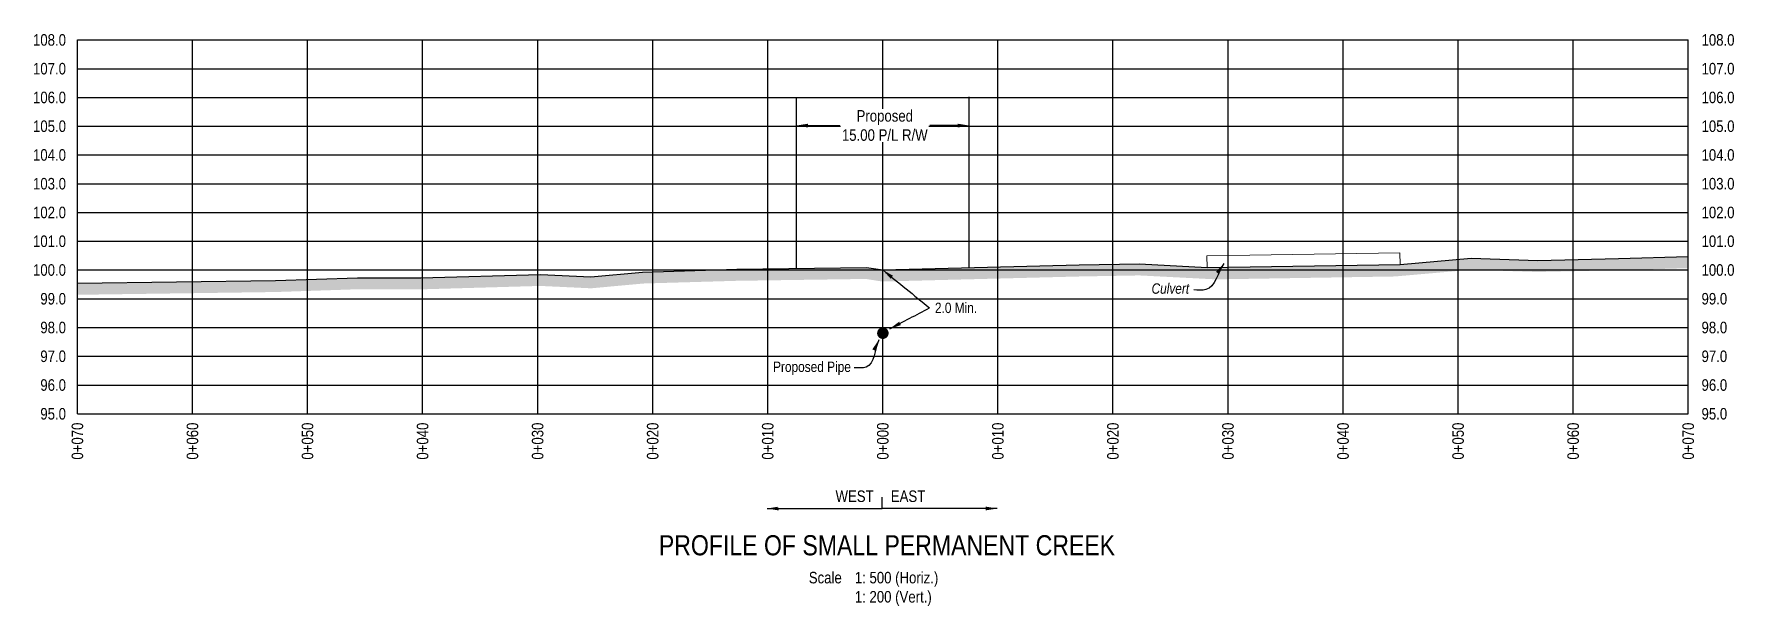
# Model space of a CAD drawing. Extents: x 521099 to 549685, y 6023217 to 6034691.
# Drawn here: x 545915 to 547392, y 6023390 to 6023887 of the extents above; entities that cross this region are included whole.
import ezdxf
from ezdxf.enums import TextEntityAlignment as Align

# ---------------------------------------------------------------- set-up
doc = ezdxf.new("R2010")
doc.units = 0
doc.header["$LTSCALE"] = 5
doc.header["$PDSIZE"] = 0.5
doc.linetypes.add('foc-TOPO', pattern=[1, 0.2, -0.8])
doc.layers.get('Defpoints').update_dxf_attribs({"color": 9})
doc.layers.add('AS-GENERAL', color=48, linetype='Continuous', lineweight=18)
for name, color, linetype in [('CG-NOTES', 7, 'Continuous'), ('DETAIL-T', 7, 'Continuous'), ('L-DETAIL-T', 3, 'Continuous'), ('L-MON', 1, 'Continuous'), ('P-CROSSINGS-GRID', 8, 'Continuous'), ('P-CROSSINGS-GROUND', 48, 'foc-TOPO'), ('P-CROSSINGS-LINE', 3, 'Continuous'), ('S-T7', 7, 'Continuous')]:
    doc.layers.add(name, color=color, linetype=linetype)
doc.styles.add('140', font='ARIALN.TTF', dxfattribs={"height": 15})
doc.styles.add('80', font='ARIALN.TTF', dxfattribs={"height": 10})
doc.styles.add('80CG', font='ARIALN.TTF', dxfattribs={"height": 10})
doc.styles.add('80L', font='ARIALN.TTF', dxfattribs={"height": 10})
doc.dimstyles.new('Compass 5 000', dxfattribs={"dimscale": 5, "dimtxt": 9, "dimasz": 2, "dimexe": 0.2, "dimexo": 0.0625, "dimgap": 0.5, "dimtad": 0, "dimtih": 1, "dimtoh": 1, "dimzin": 0, "dimdsep": 46, "dimtxsty": '80CG', "dimcen": 0.1, "dimse1": 1, "dimse2": 1, "dimclrd": 256, "dimclrt": 256, "dimaunit": 1, "dimadec": 4, "dimazin": 0, "dimtfac": 0.06, "dimtofl": 0, "dimtmove": 0, "dimatfit": 1, "dimfxl": 0.2, "dimtolj": 1, "dimtzin": 0, "dimlwd": -1, "dimarcsym": 0})

msp = doc.modelspace()

# ---------------------------------------------------------------- texts
at = {"style": '80'}
for s, p in [('0+070', (545952.829, 6023549.298)), ('0+060', (546052.777, 6023549.298)), ('0+050', (546152.725, 6023549.298)), ('0+040', (546252.673, 6023549.298)), ('0+030', (546352.621, 6023549.298)), ('0+020', (546452.569, 6023549.298)), ('0+010', (546552.517, 6023549.298)), ('0+000', (546652.466, 6023549.298)), ('0+010', (546752.414, 6023549.298)), ('0+020', (546852.362, 6023549.298)), ('0+030', (546952.31, 6023549.298)), ('0+040', (547052.258, 6023549.298)), ('0+050', (547152.206, 6023549.298)), ('0+060', (547252.154, 6023549.298)), ('0+070', (547352.103, 6023549.298))]:
    msp.add_text(s, height=9.9948, rotation=90, dxfattribs=at).set_placement(p, align=Align.MIDDLE_RIGHT)
at = {"insert": (546697.794, 6023653.495), "char_height": 8.9953, "attachment_point": 1, "style": '80L'}
msp.add_mtext_dynamic_manual_height_columns('2.0 Min.', width=45.28725, gutter_width=44.977, heights=[0], dxfattribs=at)
at = {"layer": 'DETAIL-T', "insert": (546588.215, 6023419.614), "char_height": 9.99481, "attachment_point": 1, "style": '80L'}
msp.add_mtext_dynamic_manual_height_columns('Scale^I1: 500 (Horiz.)\\P^I1: 200 (Vert.)', width=216.99252, gutter_width=44.977, heights=[0], dxfattribs=at)
at = {"layer": 'L-DETAIL-T', "insert": (546656.116, 6023451.471), "char_height": 17.49093, "width": 396.48873, "attachment_point": 2, "rotation": 0, "style": '140'}
msp.add_mtext('PROFILE OF SMALL PERMANENT CREEK', dxfattribs=at)
at = {"layer": 'S-T7', "style": '80'}
for s, p in [('108.0', (545942.921, 6023881.794)), ('107.0', (545942.921, 6023856.807)), ('106.0', (545942.921, 6023831.82)), ('105.0', (545942.921, 6023806.833)), ('104.0', (545942.921, 6023781.846)), ('103.0', (545942.921, 6023756.859)), ('102.0', (545942.921, 6023731.872)), ('101.0', (545942.921, 6023706.885)), ('100.0', (545942.921, 6023681.898)), ('99.0', (545942.921, 6023656.911)), ('98.0', (545942.921, 6023631.924)), ('97.0', (545942.921, 6023606.936)), ('96.0', (545942.921, 6023581.949)), ('95.0', (545942.921, 6023556.962))]:
    msp.add_text(s, height=9.9948, dxfattribs=at).set_placement(p, align=Align.MIDDLE_RIGHT)
for s, p in [('108.0', (547363.714, 6023881.794)), ('107.0', (547363.714, 6023856.807)), ('106.0', (547363.714, 6023831.82)), ('105.0', (547363.714, 6023806.833)), ('104.0', (547363.714, 6023781.846)), ('103.0', (547363.714, 6023756.859)), ('102.0', (547363.714, 6023731.872)), ('101.0', (547363.714, 6023706.885)), ('100.0', (547363.714, 6023681.898)), ('99.0', (547363.714, 6023656.911)), ('98.0', (547363.714, 6023631.924)), ('97.0', (547363.714, 6023606.936)), ('96.0', (547363.714, 6023581.949)), ('95.0', (547363.714, 6023556.962))]:
    msp.add_text(s, height=9.9948, dxfattribs=at).set_placement(p, align=Align.MIDDLE_LEFT)

# ---------------------------------------------------------------- blocks, each defined once
blk = doc.blocks.new('PLIA')
at = {"color": 255, "const_width": 1}
blk.add_lwpolyline([(-0.5, 0, 1), (0.5, 0, 1)], format="xyb", close=True, dxfattribs=at)
blk = doc.blocks.new('PLIAA')
blk.add_blockref('PLIA', (0, 0))
blk = doc.blocks.new('PLIB')
at = {"color": 1}
blk.add_circle((0, 0), 0.8, dxfattribs=at)
blk = doc.blocks.new('PLIBB')
blk.add_blockref('PLIB', (0, 0))
blk = doc.blocks.new('PLICC')
for name in ['PLIAA', 'PLIBB']:
    blk.add_blockref(name, (0, 0))
blk = doc.blocks.new('PLI')
blk.add_blockref('PLICC', (0, 0))
blk = doc.blocks.new('*D739')
at = {"transparency": 16777216}
for p, q in [((546587.6, 6023807.4), (546615.1, 6023807.4)), ((546717.5, 6023807.4), (546693.3, 6023807.4))]:
    blk.add_line(p, q, dxfattribs=at)
at = {"linetype": 'Continuous', "transparency": 16777216}
for points in [[(546587.6, 6023809), (546587.6, 6023805.7), (546577.6, 6023807.4)], [(546717.5, 6023809), (546717.5, 6023805.7), (546727.5, 6023807.4)]]:
    blk.add_solid(points, dxfattribs=at)
at = {"layer": 'Defpoints', "color": 0, "linetype": 'Continuous', "transparency": 16777216}
for p in [(546727.5, 6023807.4), (546577.6, 6023794.6), (546727.5, 6023794.6)]:
    blk.add_point(p, dxfattribs=at)
at = {"linetype": 'Continuous', "transparency": 16777216, "insert": (546654.2, 6023807.4), "char_height": 10, "attachment_point": 5, "style": '80CG', "bg_fill": 3, "box_fill_scale": 1.1, "bg_fill_color": 256, "bg_fill_true_color": 13158600, "bg_fill_transparency": 0}
blk.add_mtext('\\A1;Proposed\\P15.00 P/L R/W', dxfattribs=at)

# ---------------------------------------------------------------- hatches: boundary and pattern name
at = {"layer": 'P-CROSSINGS-GROUND'}
h = msp.add_hatch(dxfattribs=at)
h.set_pattern_fill('EARTH', color=256, scale=2.498704, angle=45)
h.set_pattern_definition([(45, (-181.12, 3581.95), (0, 22.438998523), [15.86676802, -15.86676802]), (45, (-185.327, 3586.157), (0, 22.438998523), [15.86676802, -15.86676802]), (45, (-189.535, 3590.365), (0, 22.438998523), [15.86676802, -15.86676802]), (135, (-189.535, 3593.17), (-22.438998523, 0), [15.86676802, -15.86676802]), (135, (-185.327, 3597.377), (-22.438998523, 0), [15.86676802, -15.86676802]), (135, (-181.12, 3601.584), (-22.438998523, 0), [15.86676802, -15.86676802])])
h.paths.add_polyline_path([(545952.916, 6023670.339), (546124.964, 6023672.748), (546196.021, 6023675.148), (546251.302, 6023675.073), (546355.069, 6023678.048), (546398.863, 6023675.998), (546443.83, 6023680.123), (546525.619, 6023682.498), (546638.469, 6023684.123), (546652.553, 6023681.898), (546823.18, 6023686.248), (546875.464, 6023687.173), (546934.206, 6023684.148), (547101.871, 6023686.698), (547163.661, 6023692.123), (547221.411, 6023690.123), (547291.586, 6023691.748), (547352.19, 6023693.478), (547352.19, 6023683.479), (547291.844, 6023681.756), (547221.354, 6023680.124), (547163.927, 6023682.113), (547097.282, 6023676.261), (546941.719, 6023673.753), (546875.295, 6023677.173), (546823.395, 6023676.255), (546651.895, 6023671.883), (546637.756, 6023674.116), (546525.836, 6023672.505), (546444.432, 6023670.141), (546399.087, 6023665.981), (546354.978, 6023668.046), (546251.438, 6023665.078), (546196.183, 6023665.153), (546125.203, 6023662.755), (545952.916, 6023660.343)])

# ---------------------------------------------------------------- linework, layer by layer
at = {"layer": 'AS-GENERAL', "flags": 128}
msp.add_lwpolyline([(547101.871, 6023686.698), (547101.719, 6023696.691), (546934.054, 6023694.141), (546934.206, 6023684.148)], close=True, dxfattribs=at)
at = {"layer": 'CG-NOTES'}
msp.add_line((546651.891, 6023474.658), (546651.891, 6023484.653), dxfattribs=at)
at = {"layer": 'P-CROSSINGS-GRID', "color": 8}
for p, q in [((545952.916, 6023881.794), (547352.19, 6023881.794)), ((545952.916, 6023556.962), (545952.916, 6023881.794)), ((546052.864, 6023556.962), (546052.864, 6023881.794)), ((546152.812, 6023556.962), (546152.812, 6023881.794)), ((546252.76, 6023556.962), (546252.76, 6023881.794)), ((546352.708, 6023556.962), (546352.708, 6023881.794)), ((546452.656, 6023556.962), (546452.656, 6023881.794)), ((546552.604, 6023556.962), (546552.604, 6023881.794)), ((546652.553, 6023556.962), (546652.553, 6023881.794)), ((546752.501, 6023556.962), (546752.501, 6023881.794)), ((546852.449, 6023556.962), (546852.449, 6023881.794)), ((546952.397, 6023556.962), (546952.397, 6023881.794)), ((547052.345, 6023556.962), (547052.345, 6023881.794)), ((547152.293, 6023556.962), (547152.293, 6023881.794)), ((547252.241, 6023556.962), (547252.241, 6023881.794)), ((547352.19, 6023556.962), (547352.19, 6023881.794)), ((545952.916, 6023856.807), (547352.19, 6023856.807)), ((545952.916, 6023831.82), (547352.19, 6023831.82)), ((545952.916, 6023806.833), (547352.19, 6023806.833)), ((545952.916, 6023781.846), (547352.19, 6023781.846)), ((545952.916, 6023756.859), (547352.19, 6023756.859)), ((545952.916, 6023731.872), (547352.19, 6023731.872)), ((545952.916, 6023706.885), (547352.19, 6023706.885)), ((545952.916, 6023681.898), (547352.19, 6023681.898)), ((545952.916, 6023656.911), (547352.19, 6023656.911)), ((545952.916, 6023631.924), (547352.19, 6023631.924)), ((545952.916, 6023606.936), (547352.19, 6023606.936)), ((545952.916, 6023581.949), (547352.19, 6023581.949)), ((545952.916, 6023556.962), (547352.19, 6023556.962))]:
    msp.add_line(p, q, dxfattribs=at)
at = {"layer": 'P-CROSSINGS-LINE', "color": 3, "flags": 128}
msp.add_lwpolyline([(545952.916, 6023670.339), (546124.964, 6023672.748), (546196.021, 6023675.148), (546251.302, 6023675.073), (546355.069, 6023678.048), (546398.863, 6023675.998), (546443.83, 6023680.123), (546525.619, 6023682.498), (546638.469, 6023684.123), (546652.553, 6023681.898), (546823.18, 6023686.248), (546875.464, 6023687.173), (546934.206, 6023684.148), (547101.871, 6023686.698), (547163.661, 6023692.123), (547221.411, 6023690.123), (547291.586, 6023691.748), (547352.19, 6023693.478)], dxfattribs=at)

# ---------------------------------------------------------------- block references
at = {"layer": 'L-MON', "xscale": 4.99740725, "yscale": 4.99740725, "zscale": 4.99740725}
msp.add_blockref('PLI', (546652.553, 6023626.978), dxfattribs=at)

msp.set_redraw_order([(e.dxf.handle, doc.entitydb.next_handle()) for e in msp.query("TEXT MTEXT ATTDEF DIMENSION ARC_DIMENSION")])  # texts and dimensions are drawn at this point

# ---------------------------------------------------------------- leaders
at = {"path_type": 1}
for points in [[(546652.553, 6023681.898), (546693.118, 6023649.001)], [(546658.613, 6023630.852), (546693.118, 6023649.001)]]:
    msp.add_leader(points, dimstyle='Compass 5 000', override={"dimgap": 0.5, "dimtad": 0}, dxfattribs=at)
at = {"layer": 'CG-NOTES', "path_type": 1}
for points in [[(546551.942, 6023474.658), (546651.891, 6023474.658)], [(546751.839, 6023474.658), (546651.891, 6023474.658)]]:
    msp.add_leader(points, dimstyle='Compass 5 000', override={"dimgap": 0.5, "dimtad": 0}, dxfattribs=at)

# ---------------------------------------------------------------- next in the draw order: texts
at = {"char_height": 8.99533, "attachment_point": 1, "style": '80L', "bg_fill": 3, "box_fill_scale": 1.3, "bg_fill_color": 256, "bg_fill_transparency": 0}
for s, width, gutter_width, insert in [('{\\fArial Narrow|b0|i1|c0|p34;Culvert}', 19.38159, 49.974, (546885.964, 6023670.264)), ('Proposed Pipe', 67.24202, 44.977, (546557.167, 6023602.296))]:
    msp.add_mtext_dynamic_manual_height_columns(s, width=width, gutter_width=gutter_width, heights=[0], dxfattribs=dict(at, insert=insert))
at = {"color": 3, "insert": (546644.527, 6023490.331), "char_height": 9.9948, "width": 78.39065, "attachment_point": 3, "style": '80', "bg_fill": 2}
msp.add_mtext('WEST', dxfattribs=at)

# ---------------------------------------------------------------- next in the draw order: dimensions: what is measured, and where the dimension line sits
at = {"color": 6, "linetype": 'Continuous'}
dim = msp.add_linear_dim(base=(546727.514, 6023807.366), p1=(546577.591, 6023794.613), p2=(546727.514, 6023794.613), angle=0, text='Proposed\\P15.00 P/L R/W', dimstyle='Compass 5 000', override={"dimtfill": 1}, dxfattribs=at)
dim.commit()
dim.dimension.update_dxf_attribs({"geometry": '*D739', "text_midpoint": (546654.189, 6023807.366), "dimtype": 161})

# ---------------------------------------------------------------- next in the draw order: linework, layer by layer
for p, q in [((546577.591, 6023683.246), (546577.591, 6023831.919)), ((546727.514, 6023683.809), (546727.514, 6023832.482))]:
    msp.add_line(p, q)

# ---------------------------------------------------------------- next in the draw order: texts
at = {"color": 3, "insert": (546659.477, 6023490.331), "char_height": 9.9948, "width": 71.75921, "attachment_point": 1, "style": '80', "bg_fill": 2}
msp.add_mtext('EAST', dxfattribs=at)

# ---------------------------------------------------------------- next in the draw order: leaders
at = {"path_type": 1}
msp.add_leader([(546948.859, 6023687.599), (546933.243, 6023664.818), (546922.692, 6023664.537)], dimstyle='Compass 5 000', dxfattribs=at)
at = {"color": 6, "linetype": 'Continuous', "path_type": 1}
msp.add_leader([(546649.062, 6023621.306), (546638.041, 6023597.431), (546627.51, 6023597.015)], dimstyle='Compass 5 000', override={"dimgap": 0.5, "dimtad": 0}, dxfattribs=at)

doc.saveas('drawing.dxf')
